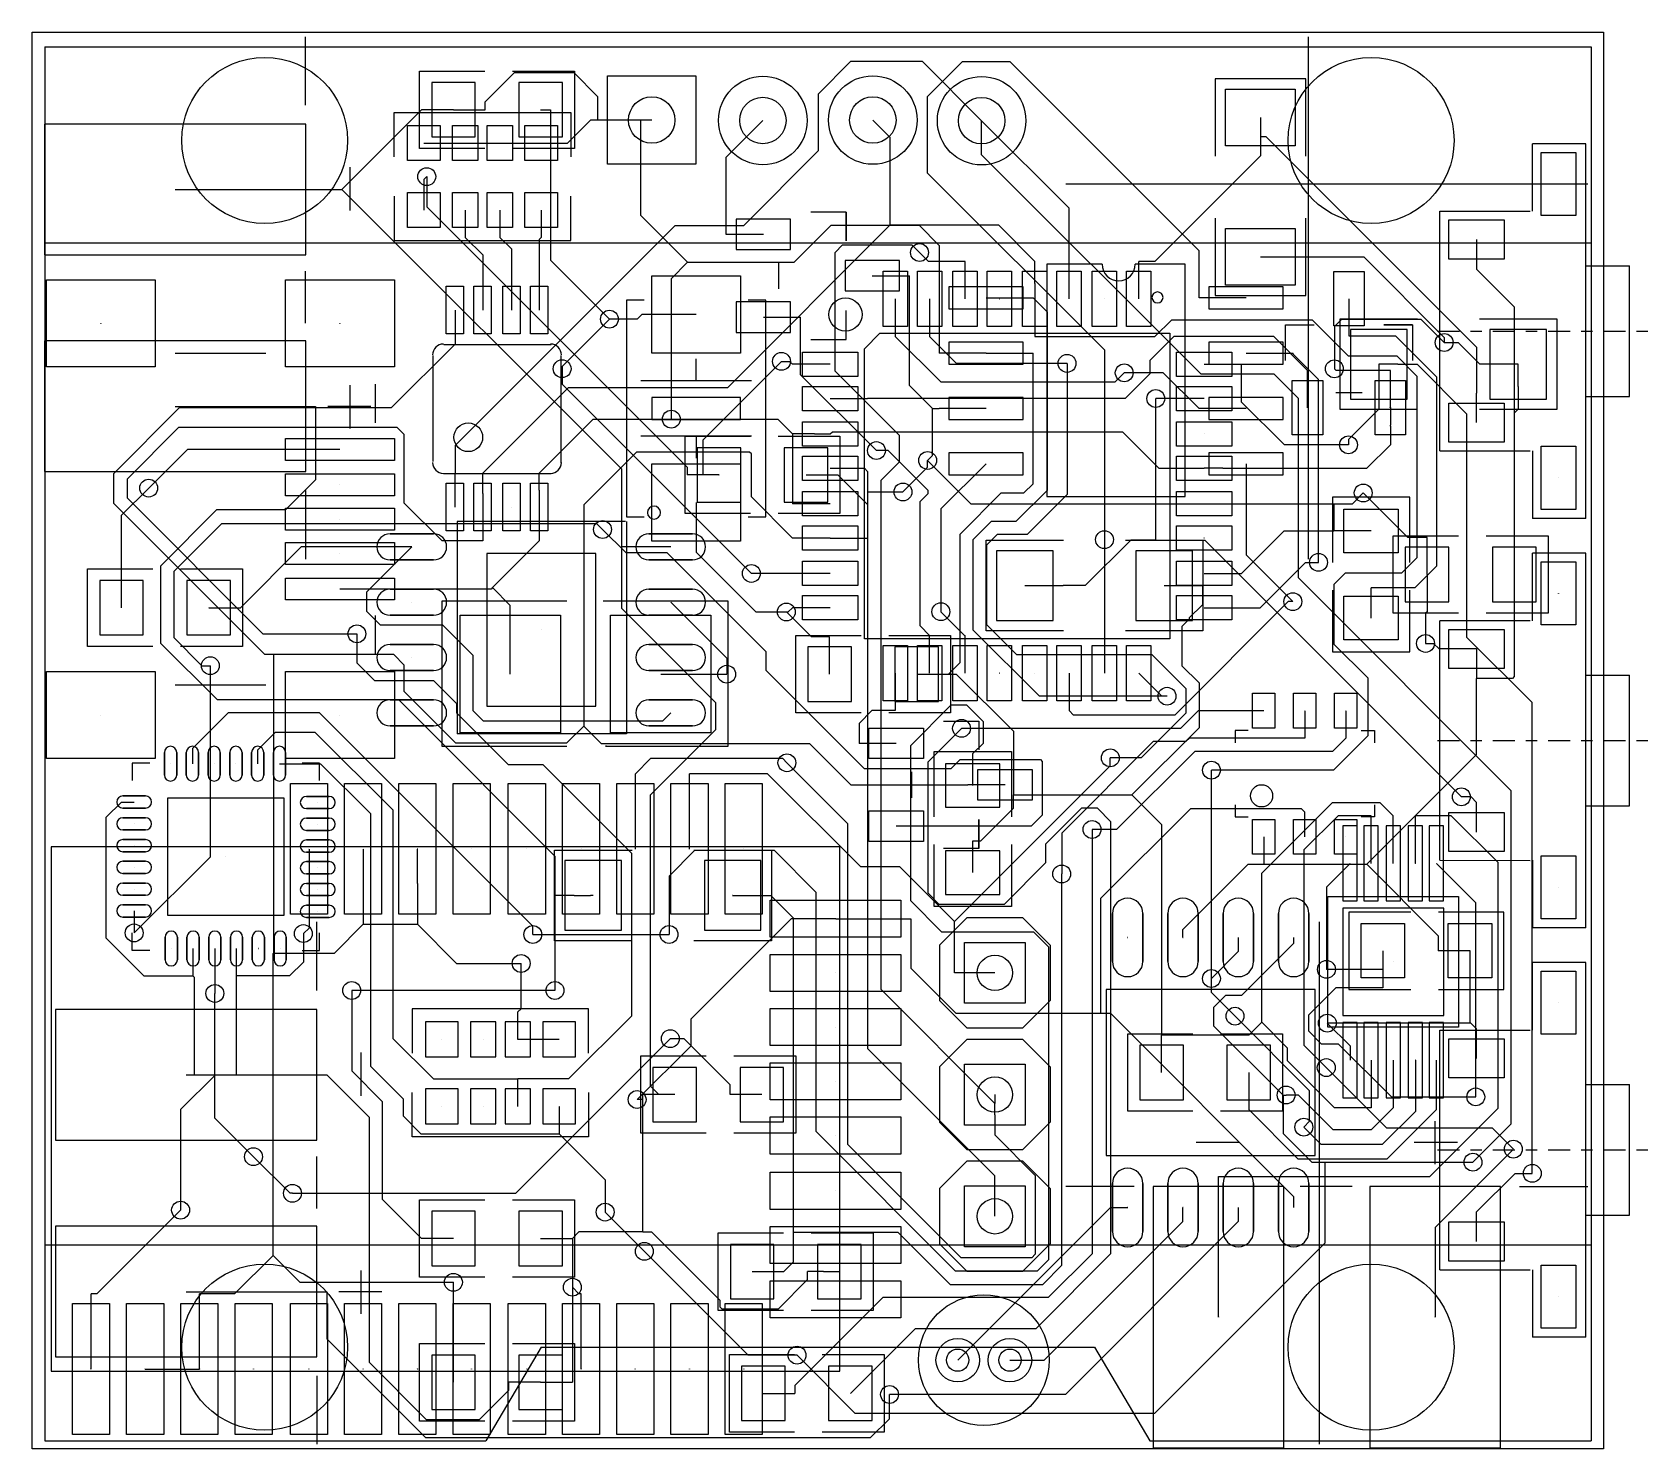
# Model space of a CAD drawing. Header units: millimetres. Extents: x 12.7 to 49.8, y -45.2 to -12.7.
import ezdxf

# ---------------------------------------------------------------- set-up
doc = ezdxf.new("R2010")
doc.units = ezdxf.units.MM

msp = doc.modelspace()

# ---------------------------------------------------------------- linework, layer by layer
for points in [[(12.7, -12.7), (48.768, -12.7), (48.768, -45.212), (12.7, -45.212), (12.7, -12.7)], [(25.904, -13.698), (27.936, -13.698), (27.936, -15.73), (25.904, -15.73)], [(22.868, -13.853), (21.868, -13.853), (21.868, -15.103), (22.868, -15.103)], [(24.868, -13.853), (23.868, -13.853), (23.868, -15.103), (24.868, -15.103)], [(40.094, -15.306), (40.094, -14.006), (41.694, -14.006), (41.694, -15.306)], [(12.977, -14.807), (12.977, -17.807), (18.976, -17.807), (18.976, -14.807)], [(21.312, -15.64), (21.312, -14.84), (22.061, -14.84), (22.061, -15.64)], [(22.346, -15.64), (22.346, -14.84), (22.927, -14.84), (22.927, -15.64)], [(23.144, -15.64), (23.144, -14.84), (23.724, -14.84), (23.724, -15.64)], [(24.009, -15.64), (24.009, -14.84), (24.759, -14.84), (24.759, -15.64)], [(47.338, -16.904), (47.338, -15.456), (48.136, -15.456), (48.136, -16.904)], [(21.312, -17.179), (21.312, -16.379), (22.061, -16.379), (22.061, -17.179)], [(22.346, -17.179), (22.346, -16.379), (22.927, -16.379), (22.927, -17.179)], [(23.144, -17.179), (23.144, -16.379), (23.724, -16.379), (23.724, -17.179)], [(24.009, -17.179), (24.009, -16.379), (24.759, -16.379), (24.759, -17.179)], [(28.859, -16.988), (28.859, -17.688), (30.109, -17.688), (30.109, -16.988)], [(45.222, -17.907), (45.222, -17.008), (46.492, -17.008), (46.492, -17.907)], [(40.094, -18.506), (40.094, -17.206), (41.694, -17.206), (41.694, -18.506)], [(31.359, -17.938), (31.359, -18.638), (32.609, -18.638), (32.609, -17.938)], [(13.025, -18.381), (15.524, -18.381), (15.524, -20.38), (13.025, -20.38)], [(18.512, -18.381), (21.011, -18.381), (21.011, -20.38), (18.512, -20.38)], [(22.203, -18.525), (22.602, -18.525), (22.602, -19.625), (22.203, -19.625)], [(22.838, -18.525), (23.237, -18.525), (23.237, -19.625), (22.838, -19.625)], [(23.499, -18.525), (23.898, -18.525), (23.898, -19.625), (23.499, -19.625)], [(24.134, -18.525), (24.533, -18.525), (24.533, -19.625), (24.134, -19.625)], [(28.956, -18.288), (28.956, -20.066), (26.924, -20.066), (26.924, -18.288)], [(32.233, -18.186), (32.791, -18.186), (32.791, -19.456), (32.233, -19.456)], [(33.02, -18.186), (33.579, -18.186), (33.579, -19.456), (33.02, -19.456)], [(33.744, -18.542), (33.744, -19.05), (35.446, -19.05), (35.446, -18.542)], [(33.833, -18.186), (34.392, -18.186), (34.392, -19.456), (33.833, -19.456)], [(34.62, -18.186), (35.179, -18.186), (35.179, -19.456), (34.62, -19.456)], [(35.433, -18.186), (35.992, -18.186), (35.992, -19.456), (35.433, -19.456)], [(36.22, -18.186), (36.779, -18.186), (36.779, -19.456), (36.22, -19.456)], [(37.033, -18.186), (37.592, -18.186), (37.592, -19.456), (37.033, -19.456)], [(37.821, -18.186), (38.379, -18.186), (38.379, -19.456), (37.821, -19.456)], [(39.713, -18.542), (39.713, -19.05), (41.415, -19.05), (41.415, -18.542)], [(43.276, -19.441), (42.576, -19.441), (42.576, -18.191), (43.276, -18.191)], [(28.859, -18.888), (28.859, -19.588), (30.109, -19.588), (30.109, -18.888)], [(31.801, -19.964), (32.156, -19.609), (38.811, -19.609), (38.811, -26.619), (31.801, -26.619), (31.801, -19.964)], [(44.262, -19.52), (42.962, -19.52), (42.962, -21.12), (44.262, -21.12)], [(47.462, -19.52), (46.162, -19.52), (46.162, -21.12), (47.462, -21.12)], [(12.977, -19.785), (12.977, -22.785), (18.976, -22.785), (18.976, -19.785)], [(33.744, -19.812), (33.744, -20.32), (35.446, -20.32), (35.446, -19.812)], [(39.713, -19.812), (39.713, -20.32), (41.415, -20.32), (41.415, -19.812)], [(30.378, -20.041), (31.648, -20.041), (31.648, -20.599), (30.378, -20.599)], [(38.964, -20.041), (40.234, -20.041), (40.234, -20.599), (38.964, -20.599)], [(42.326, -21.941), (41.626, -21.941), (41.626, -20.691), (42.326, -20.691)], [(44.226, -21.941), (43.526, -21.941), (43.526, -20.691), (44.226, -20.691)], [(28.956, -21.082), (26.924, -21.082), (26.924, -21.59), (28.956, -21.59), (28.956, -21.082)], [(30.378, -20.828), (31.648, -20.828), (31.648, -21.387), (30.378, -21.387)], [(33.744, -21.082), (33.744, -21.59), (35.446, -21.59), (35.446, -21.082)], [(38.964, -20.828), (40.234, -20.828), (40.234, -21.387), (38.964, -21.387)], [(39.713, -21.082), (39.713, -21.59), (41.415, -21.59), (41.415, -21.082)], [(45.222, -22.108), (45.222, -21.209), (46.492, -21.209), (46.492, -22.108)], [(30.378, -21.641), (31.648, -21.641), (31.648, -22.2), (30.378, -22.2)], [(38.964, -21.641), (40.234, -21.641), (40.234, -22.2), (38.964, -22.2)], [(18.512, -22.026), (21.011, -22.026), (21.011, -22.526), (18.512, -22.526)], [(28.964, -22.235), (27.964, -22.235), (27.964, -23.485), (28.964, -23.485)], [(30.964, -22.235), (29.964, -22.235), (29.964, -23.485), (30.964, -23.485)], [(47.338, -23.65), (47.338, -22.202), (48.136, -22.202), (48.136, -23.65)], [(28.956, -22.606), (28.956, -24.384), (26.924, -24.384), (26.924, -22.606)], [(30.378, -22.428), (31.648, -22.428), (31.648, -22.987), (30.378, -22.987)], [(33.744, -22.352), (33.744, -22.86), (35.446, -22.86), (35.446, -22.352)], [(38.964, -22.428), (40.234, -22.428), (40.234, -22.987), (38.964, -22.987)], [(39.713, -22.352), (39.713, -22.86), (41.415, -22.86), (41.415, -22.352)], [(18.512, -22.837), (21.011, -22.837), (21.011, -23.339), (18.512, -23.339)], [(22.203, -23.047), (22.602, -23.047), (22.602, -24.147), (22.203, -24.147)], [(22.838, -23.047), (23.237, -23.047), (23.237, -24.147), (22.838, -24.147)], [(23.499, -23.047), (23.898, -23.047), (23.898, -24.147), (23.499, -24.147)], [(24.134, -23.047), (24.533, -23.047), (24.533, -24.147), (24.134, -24.147)], [(30.378, -23.241), (31.648, -23.241), (31.648, -23.8), (30.378, -23.8)], [(38.964, -23.241), (40.234, -23.241), (40.234, -23.8), (38.964, -23.8)], [(18.512, -23.626), (21.011, -23.626), (21.011, -24.126), (18.512, -24.126)], [(42.809, -24.646), (42.809, -23.646), (44.059, -23.646), (44.059, -24.646)], [(30.378, -24.028), (31.648, -24.028), (31.648, -24.587), (30.378, -24.587)], [(38.964, -24.028), (40.234, -24.028), (40.234, -24.587), (38.964, -24.587)], [(18.512, -24.413), (21.011, -24.413), (21.011, -24.915), (18.512, -24.915)], [(21.912, -24.211), (20.912, -24.211)], [(27.856, -24.211), (26.856, -24.211)], [(21.912, -24.811), (20.912, -24.811)], [(25.634, -28.166), (25.634, -24.666), (23.134, -24.666), (23.134, -28.166)], [(27.856, -24.811), (26.856, -24.811)], [(30.378, -24.841), (31.648, -24.841), (31.648, -25.4), (30.378, -25.4)], [(36.134, -24.6), (34.834, -24.6), (34.834, -26.2), (36.134, -26.2)], [(39.334, -24.6), (38.034, -24.6), (38.034, -26.2), (39.334, -26.2)], [(38.964, -24.841), (40.234, -24.841), (40.234, -25.4), (38.964, -25.4)], [(45.22, -24.521), (44.22, -24.521), (44.22, -25.771), (45.22, -25.771)], [(47.22, -24.521), (46.22, -24.521), (46.22, -25.771), (47.22, -25.771)], [(47.338, -26.302), (47.338, -24.854), (48.136, -24.854), (48.136, -26.302)], [(15.248, -25.283), (14.248, -25.283), (14.248, -26.533), (15.248, -26.533)], [(17.248, -25.283), (16.248, -25.283), (16.248, -26.533), (17.248, -26.533)], [(18.512, -25.226), (21.011, -25.226), (21.011, -25.726), (18.512, -25.726)], [(21.912, -25.481), (20.912, -25.481)], [(27.856, -25.481), (26.856, -25.481)], [(30.378, -25.629), (31.648, -25.629), (31.648, -26.187), (30.378, -26.187)], [(38.964, -25.629), (40.234, -25.629), (40.234, -26.187), (38.964, -26.187)], [(42.809, -26.646), (42.809, -25.646), (44.059, -25.646), (44.059, -26.646)], [(21.912, -26.081), (20.912, -26.081)], [(22.523, -26.082), (24.823, -26.082), (24.823, -28.782), (22.523, -28.782)], [(25.977, -26.082), (28.277, -26.082), (28.277, -28.782), (25.977, -28.782)], [(27.856, -26.081), (26.856, -26.081)], [(45.222, -27.305), (45.222, -26.406), (46.492, -26.406), (46.492, -27.305)], [(21.912, -26.751), (20.912, -26.751)], [(27.856, -26.751), (26.856, -26.751)], [(31.504, -26.807), (30.504, -26.807), (30.504, -28.057), (31.504, -28.057)], [(32.233, -26.772), (32.791, -26.772), (32.791, -28.042), (32.233, -28.042)], [(33.504, -26.807), (32.504, -26.807), (32.504, -28.057), (33.504, -28.057)], [(33.02, -26.772), (33.579, -26.772), (33.579, -28.042), (33.02, -28.042)], [(33.833, -26.772), (34.392, -26.772), (34.392, -28.042), (33.833, -28.042)], [(34.62, -26.772), (35.179, -26.772), (35.179, -28.042), (34.62, -28.042)], [(35.433, -26.772), (35.992, -26.772), (35.992, -28.042), (35.433, -28.042)], [(36.22, -26.772), (36.779, -26.772), (36.779, -28.042), (36.22, -28.042)], [(37.033, -26.772), (37.592, -26.772), (37.592, -28.042), (37.033, -28.042)], [(37.821, -26.772), (38.379, -26.772), (38.379, -28.042), (37.821, -28.042)], [(13.025, -27.372), (15.524, -27.372), (15.524, -29.371), (13.025, -29.371)], [(18.512, -27.372), (21.011, -27.372), (21.011, -29.371), (18.512, -29.371)], [(21.912, -27.351), (20.912, -27.351)], [(27.856, -27.351), (26.856, -27.351)], [(21.912, -28.021), (20.912, -28.021)], [(27.856, -28.021), (26.856, -28.021)], [(40.715, -28.67), (40.715, -27.87), (41.225, -27.87), (41.225, -28.67)], [(41.655, -28.67), (41.655, -27.87), (42.165, -27.87), (42.165, -28.67)], [(42.595, -28.67), (42.595, -27.87), (43.105, -27.87), (43.105, -28.67)], [(21.912, -28.621), (20.912, -28.621)], [(27.856, -28.621), (26.856, -28.621)], [(31.907, -29.372), (31.907, -28.672), (33.157, -28.672), (33.157, -29.372)], [(15.735, -29.749), (15.735, -29.229)], [(16.015, -29.749), (16.015, -29.229)], [(16.235, -29.749), (16.235, -29.229)], [(16.515, -29.749), (16.515, -29.229)], [(16.736, -29.749), (16.736, -29.229)], [(17.016, -29.749), (17.016, -29.229)], [(17.234, -29.749), (17.234, -29.229)], [(17.514, -29.749), (17.514, -29.229)], [(17.734, -29.749), (17.734, -29.229)], [(18.014, -29.749), (18.014, -29.229)], [(18.234, -29.749), (18.234, -29.229)], [(18.514, -29.749), (18.514, -29.229)], [(34.915, -30.488), (34.915, -29.488), (33.665, -29.488), (33.665, -30.488)], [(34.407, -30.322), (34.407, -29.622), (35.657, -29.622), (35.657, -30.322)], [(18.625, -32.945), (18.625, -29.945), (19.475, -29.945), (19.475, -32.945)], [(19.869, -32.945), (19.869, -29.945), (20.72, -29.945), (20.72, -32.945)], [(21.114, -32.945), (21.114, -29.945), (21.965, -29.945), (21.965, -32.945)], [(22.358, -32.945), (22.358, -29.945), (23.209, -29.945), (23.209, -32.945)], [(23.628, -32.945), (23.628, -29.945), (24.479, -29.945), (24.479, -32.945)], [(24.873, -32.945), (24.873, -29.945), (25.724, -29.945), (25.724, -32.945)], [(26.118, -32.945), (26.118, -29.945), (26.968, -29.945), (26.968, -32.945)], [(27.362, -32.945), (27.362, -29.945), (28.213, -29.945), (28.213, -32.945)], [(28.607, -32.945), (28.607, -29.945), (29.458, -29.945), (29.458, -32.945)], [(15.297, -30.228), (14.777, -30.228)], [(18.485, -30.283), (15.805, -30.283), (15.805, -32.963), (18.485, -32.963)], [(19.513, -30.238), (18.993, -30.238)], [(15.297, -30.508), (14.777, -30.508)], [(15.297, -30.729), (14.777, -30.729)], [(19.513, -30.518), (18.993, -30.518)], [(19.513, -30.739), (18.993, -30.739)], [(31.907, -31.272), (31.907, -30.572), (33.157, -30.572), (33.157, -31.272)], [(40.715, -31.566), (40.715, -30.766), (41.225, -30.766), (41.225, -31.566)], [(41.655, -31.566), (41.655, -30.766), (42.165, -30.766), (42.165, -31.566)], [(42.595, -31.566), (42.595, -30.766), (43.105, -30.766), (43.105, -31.566)], [(45.222, -31.506), (45.222, -30.607), (46.492, -30.607), (46.492, -31.506)], [(15.297, -31.009), (14.777, -31.009)], [(19.513, -31.019), (18.993, -31.019)], [(43.117, -32.64), (43.117, -30.911), (42.786, -30.911), (42.786, -32.64)], [(43.599, -32.64), (43.599, -30.911), (43.269, -30.911), (43.269, -32.64)], [(44.107, -32.64), (44.107, -30.911), (43.777, -30.911), (43.777, -32.64)], [(44.615, -32.64), (44.615, -30.911), (44.285, -30.911), (44.285, -32.64)], [(45.098, -32.64), (45.098, -30.911), (44.767, -30.911), (44.767, -32.64)], [(15.297, -31.229), (14.777, -31.229)], [(15.297, -31.509), (14.777, -31.509)], [(19.513, -31.239), (18.993, -31.239)], [(19.513, -31.519), (18.993, -31.519)], [(34.915, -32.488), (34.915, -31.488), (33.665, -31.488), (33.665, -32.488)], [(15.297, -31.727), (14.777, -31.727)], [(19.513, -31.737), (18.993, -31.737)], [(26.228, -31.712), (24.928, -31.712), (24.928, -33.312), (26.228, -33.312)], [(29.428, -31.712), (28.128, -31.712), (28.128, -33.312), (29.428, -33.312)], [(47.338, -33.048), (47.338, -31.6), (48.136, -31.6), (48.136, -33.048)], [(15.297, -32.007), (14.777, -32.007)], [(15.297, -32.227), (14.777, -32.227)], [(19.513, -32.017), (18.993, -32.017)], [(19.513, -32.237), (18.993, -32.237)], [(15.297, -32.507), (14.777, -32.507)], [(19.513, -32.517), (18.993, -32.517)], [(32.64, -33.471), (29.641, -33.471), (29.641, -32.62), (32.64, -32.62)], [(15.297, -32.728), (14.777, -32.728)], [(19.513, -32.738), (18.993, -32.738)], [(37.496, -32.927), (37.496, -34.027)], [(38.196, -32.927), (38.196, -34.027)], [(38.766, -32.927), (38.766, -34.027)], [(39.466, -32.927), (39.466, -34.027)], [(40.036, -32.927), (40.036, -34.027)], [(40.736, -32.927), (40.736, -34.027)], [(41.306, -32.927), (41.306, -34.027)], [(42.006, -32.927), (42.006, -34.027)], [(45.102, -35.267), (45.102, -32.807), (42.782, -32.807), (42.782, -35.267)], [(15.297, -33.008), (14.777, -33.008)], [(19.513, -33.018), (18.993, -33.018)], [(43.204, -33.157), (44.204, -33.157), (44.204, -34.407), (43.204, -34.407)], [(45.204, -33.157), (46.204, -33.157), (46.204, -34.407), (45.204, -34.407)], [(15.75, -33.991), (15.75, -33.471)], [(16.03, -33.991), (16.03, -33.471)], [(16.251, -33.991), (16.251, -33.471)], [(16.531, -33.991), (16.531, -33.471)], [(16.751, -33.991), (16.751, -33.471)], [(17.031, -33.991), (17.031, -33.471)], [(17.249, -33.991), (17.249, -33.471)], [(17.529, -33.991), (17.529, -33.471)], [(17.749, -33.991), (17.749, -33.471)], [(18.029, -33.991), (18.029, -33.471)], [(18.25, -33.991), (18.25, -33.471)], [(18.53, -33.991), (18.53, -33.471)], [(34.1, -33.591), (35.496, -33.591), (35.496, -34.989), (34.1, -34.989)], [(32.64, -34.715), (29.641, -34.715), (29.641, -33.865), (32.64, -33.865)], [(47.338, -35.7), (47.338, -34.252), (48.136, -34.252), (48.136, -35.7)], [(37.351, -35.176), (37.351, -38.481), (42.151, -38.481), (42.151, -34.671), (37.351, -34.671), (37.351, -35.176)], [(13.231, -35.127), (13.231, -38.127), (19.23, -38.127), (19.23, -35.127)], [(32.64, -35.96), (29.641, -35.96), (29.641, -35.109), (32.64, -35.109)], [(22.473, -36.214), (22.473, -35.414), (21.723, -35.414), (21.723, -36.214)], [(23.338, -36.214), (23.338, -35.414), (22.758, -35.414), (22.758, -36.214)], [(24.136, -36.214), (24.136, -35.414), (23.555, -35.414), (23.555, -36.214)], [(25.17, -36.214), (25.17, -35.414), (24.421, -35.414), (24.421, -36.214)], [(43.117, -37.16), (43.117, -35.43), (42.786, -35.43), (42.786, -37.16)], [(43.599, -37.16), (43.599, -35.43), (43.269, -35.43), (43.269, -37.16)], [(44.107, -37.16), (44.107, -35.43), (43.777, -35.43), (43.777, -37.16)], [(44.615, -37.16), (44.615, -35.43), (44.285, -35.43), (44.285, -37.16)], [(45.098, -37.16), (45.098, -35.43), (44.767, -35.43), (44.767, -37.16)], [(39.124, -35.951), (38.124, -35.951), (38.124, -37.201), (39.124, -37.201)], [(41.124, -35.951), (40.124, -35.951), (40.124, -37.201), (41.124, -37.201)], [(45.222, -36.703), (45.222, -35.804), (46.492, -35.804), (46.492, -36.703)], [(27.948, -36.459), (26.948, -36.459), (26.948, -37.709), (27.948, -37.709)], [(29.948, -36.459), (28.948, -36.459), (28.948, -37.709), (29.948, -37.709)], [(32.64, -37.205), (29.641, -37.205), (29.641, -36.354), (32.64, -36.354)], [(34.1, -36.385), (35.496, -36.385), (35.496, -37.783), (34.1, -37.783)], [(22.473, -37.753), (22.473, -36.953), (21.723, -36.953), (21.723, -37.753)], [(23.338, -37.753), (23.338, -36.953), (22.758, -36.953), (22.758, -37.753)], [(24.136, -37.753), (24.136, -36.953), (23.555, -36.953), (23.555, -37.753)], [(25.17, -37.753), (25.17, -36.953), (24.421, -36.953), (24.421, -37.753)], [(32.64, -38.449), (29.641, -38.449), (29.641, -37.598), (32.64, -37.598)], [(32.64, -39.719), (29.641, -39.719), (29.641, -38.868), (32.64, -38.868)], [(34.1, -39.179), (35.496, -39.179), (35.496, -40.577), (34.1, -40.577)], [(37.496, -39.125), (37.496, -40.225)], [(38.196, -39.125), (38.196, -40.225)], [(38.429, -45.189), (41.429, -45.189), (41.429, -39.19), (38.429, -39.19)], [(38.766, -39.125), (38.766, -40.225)], [(39.466, -39.125), (39.466, -40.225)], [(40.036, -39.125), (40.036, -40.225)], [(40.736, -39.125), (40.736, -40.225)], [(41.306, -39.125), (41.306, -40.225)], [(42.006, -39.125), (42.006, -40.225)], [(43.407, -45.189), (46.407, -45.189), (46.407, -39.19), (43.407, -39.19)], [(22.868, -39.761), (21.868, -39.761), (21.868, -41.011), (22.868, -41.011)], [(24.868, -39.761), (23.868, -39.761), (23.868, -41.011), (24.868, -41.011)], [(45.222, -40.904), (45.222, -40.005), (46.492, -40.005), (46.492, -40.904)], [(13.231, -40.105), (13.231, -43.105), (19.23, -43.105), (19.23, -40.105)], [(32.64, -40.964), (29.641, -40.964), (29.641, -40.113), (32.64, -40.113)], [(29.726, -40.523), (28.726, -40.523), (28.726, -41.773), (29.726, -41.773)], [(31.726, -40.523), (30.726, -40.523), (30.726, -41.773), (31.726, -41.773)], [(47.338, -42.446), (47.338, -40.998), (48.136, -40.998), (48.136, -42.446)], [(32.64, -42.208), (29.641, -42.208), (29.641, -41.358), (32.64, -41.358)], [(13.621, -44.883), (13.621, -41.883), (14.472, -41.883), (14.472, -44.883)], [(14.865, -44.883), (14.865, -41.883), (15.716, -41.883), (15.716, -44.883)], [(16.11, -44.883), (16.11, -41.883), (16.961, -41.883), (16.961, -44.883)], [(17.355, -44.883), (17.355, -41.883), (18.205, -41.883), (18.205, -44.883)], [(18.625, -44.883), (18.625, -41.883), (19.475, -41.883), (19.475, -44.883)], [(19.869, -44.883), (19.869, -41.883), (20.72, -41.883), (20.72, -44.883)], [(21.114, -44.883), (21.114, -41.883), (21.965, -41.883), (21.965, -44.883)], [(22.358, -44.883), (22.358, -41.883), (23.209, -41.883), (23.209, -44.883)], [(23.628, -44.883), (23.628, -41.883), (24.479, -41.883), (24.479, -44.883)], [(24.873, -44.883), (24.873, -41.883), (25.724, -41.883), (25.724, -44.883)], [(26.118, -44.883), (26.118, -41.883), (26.968, -41.883), (26.968, -44.883)], [(27.362, -44.883), (27.362, -41.883), (28.213, -41.883), (28.213, -44.883)], [(28.607, -44.883), (28.607, -41.883), (29.458, -41.883), (29.458, -44.883)], [(22.868, -43.063), (21.868, -43.063), (21.868, -44.313), (22.868, -44.313)], [(24.868, -43.063), (23.868, -43.063), (23.868, -44.313), (24.868, -44.313)], [(29.98, -43.317), (28.98, -43.317), (28.98, -44.567), (29.98, -44.567)], [(31.98, -43.317), (30.98, -43.317), (30.98, -44.567), (31.98, -44.567)]]:
    msp.add_lwpolyline(points, close=True)
for points in [[(18.974, -14.376), (18.974, -12.802)], [(41.986, -12.802), (41.986, -24.79)], [(12.984, -13.032), (48.484, -13.032)], [(12.984, -13.032), (12.984, -45.032)], [(48.484, -13.032), (48.484, -45.032)], [(23.089, -15.367), (21.59, -15.367), (21.59, -13.589), (23.089, -13.589)], [(34.493, -14.729), (33.137, -13.373), (31.486, -13.373), (30.739, -14.12), (30.739, -15.423), (29.025, -17.14), (27.447, -17.14), (22.405, -22.182), (22.405, -22.819)], [(23.096, -14.478), (23.096, -14.295), (23.767, -13.625), (25.131, -13.625), (25.674, -14.171), (25.674, -14.714)], [(23.724, -13.589), (25.146, -13.589)], [(25.146, -13.589), (25.146, -15.367)], [(39.484, -18.796), (39.484, -17.716), (35.146, -13.378), (34.046, -13.378), (33.246, -14.181), (33.246, -15.926), (37.313, -19.992), (37.313, -24.346)], [(41.935, -15.545), (41.935, -13.767), (39.853, -13.767), (39.853, -15.545)], [(19.809, -16.309), (21.638, -14.478)], [(21.01, -15.56), (21.01, -14.54), (25.06, -14.54), (25.06, -15.56)], [(22.367, -14.478), (21.638, -14.478)], [(22.367, -14.478), (23.096, -14.478)], [(24.369, -14.478), (24.595, -14.478)], [(24.595, -14.478), (24.595, -17.932), (25.949, -19.284)], [(26.919, -14.714), (25.514, -14.714), (24.989, -15.243)], [(26.66, -14.714), (25.674, -14.714)], [(26.919, -14.714), (26.66, -14.714)], [(26.66, -14.714), (26.66, -16.894), (27.744, -17.978)], [(28.631, -17.338), (28.631, -15.565), (29.472, -14.724)], [(32.395, -17.122), (32.395, -15.113), (31.996, -14.714)], [(45.773, -38.636), (46.652, -37.755), (46.652, -30.109), (41.765, -25.222), (41.765, -21.107), (41.206, -20.549), (39.53, -20.549), (34.493, -15.514), (34.493, -14.729)], [(36.5, -18.821), (36.5, -16.736), (34.493, -14.729)], [(40.894, -14.656), (40.894, -15.095)], [(40.894, -15.095), (40.894, -15.535)], [(40.894, -15.095), (41.021, -15.095), (45.857, -19.931), (45.857, -20.98)], [(21.687, -15.243), (22.636, -15.243)], [(22.636, -15.243), (23.434, -15.243)], [(23.434, -15.243), (24.384, -15.243)], [(25.146, -15.367), (23.724, -15.367)], [(24.384, -15.243), (24.989, -15.243)], [(40.894, -15.535), (38.471, -17.958), (38.1, -17.958)], [(48.364, -15.258), (47.136, -15.258)], [(47.136, -16.808), (47.136, -15.258)], [(48.367, -23.858), (48.366, -15.258)], [(19.99, -15.799), (19.99, -16.789)], [(15.977, -16.309), (19.809, -16.309)], [(19.809, -16.309), (26.226, -22.723), (26.226, -24.511)], [(21.755, -16.012), (21.687, -16.081), (21.687, -16.782)], [(21.755, -16.012), (21.755, -16.703), (27.734, -22.682), (27.734, -22.86)], [(36.424, -16.18), (48.412, -16.18)], [(21.01, -16.46), (21.01, -17.48), (25.06, -17.48), (25.06, -16.46)], [(22.636, -16.782), (22.636, -17.409)], [(23.434, -16.782), (23.434, -17.409)], [(24.384, -16.782), (24.384, -17.409)], [(31.384, -17.488), (31.384, -16.828), (31.384, -17.488), (31.384, -16.828), (30.569, -16.828)], [(39.853, -16.967), (39.853, -18.745), (41.935, -18.745), (41.935, -16.967)], [(45.016, -16.807), (47.087, -16.807)], [(45.016, -22.308), (45.016, -16.808)], [(22.636, -17.409), (23.04, -17.81), (23.04, -19.078)], [(23.04, -22.819), (25.006, -20.853), (28.664, -20.853), (32.395, -17.122)], [(23.434, -17.409), (23.701, -17.673), (23.701, -19.078)], [(24.384, -17.409), (24.336, -17.457), (24.336, -19.078)], [(27.744, -17.978), (30.193, -17.978), (31.041, -17.13), (33.056, -17.13), (33.515, -17.592), (33.515, -20.066)], [(29.484, -17.338), (28.631, -17.338)], [(32.395, -17.122), (34.877, -17.122), (35.712, -17.958)], [(12.984, -17.532), (48.484, -17.532)], [(34.798, -37.287), (32.184, -34.674), (32.184, -22.982), (32.606, -22.56), (32.606, -21.953), (31.13, -20.477), (31.13, -17.755), (31.303, -17.582), (32.893, -17.582), (33.068, -17.755)], [(34.112, -17.958), (33.271, -17.958), (33.068, -17.755)], [(45.857, -17.457), (45.857, -18.136)], [(27.744, -17.978), (27.369, -18.357), (27.369, -21.58)], [(29.834, -18.588), (29.834, -17.988)], [(34.112, -18.821), (34.112, -17.958)], [(35.712, -18.466), (35.712, -17.958)], [(37.259, -18.024), (35.989, -18.024), (35.989, -23.358), (39.164, -23.358), (39.164, -18.024), (38.021, -18.024)], [(38.1, -18.821), (38.1, -17.958)], [(40.894, -17.856), (43.264, -17.856), (45.113, -19.705), (45.113, -19.82)], [(45.857, -18.136), (46.721, -18.999), (46.721, -27.488), (46.678, -27.534), (45.857, -27.534)], [(48.366, -18.058), (49.366, -18.058)], [(49.366, -21.058), (49.366, -18.058)], [(18.974, -19.38), (18.974, -18.186)], [(31.984, -18.288), (32.837, -18.288)], [(33.363, -21.336), (32.837, -20.808), (32.837, -18.288)], [(35.712, -18.466), (35.712, -18.821)], [(26.746, -18.847), (26.34, -18.847), (26.34, -23.825), (26.746, -23.825)], [(29.134, -23.825), (29.54, -23.825), (29.54, -18.847), (29.134, -18.847)], [(32.512, -18.821), (32.512, -19.685)], [(33.299, -18.821), (33.299, -19.685)], [(38.75, -27.94), (35.822, -27.94), (34.3, -26.421), (34.3, -24.346), (34.722, -23.924), (35.286, -23.924), (36.002, -23.208), (36.002, -19.124), (35.674, -18.796)], [(34.595, -18.796), (35.674, -18.796)], [(35.712, -18.821), (35.712, -19.685)], [(40.564, -18.796), (39.484, -18.796)], [(42.926, -18.816), (42.926, -19.67)], [(22.405, -19.078), (22.405, -19.855)], [(25.949, -19.284), (24.862, -20.373), (24.862, -20.422)], [(26.695, -19.177), (26.589, -19.284), (25.949, -19.284)], [(27.94, -19.177), (26.695, -19.177)], [(29.484, -19.238), (30.338, -19.238)], [(29.484, -19.238), (30.338, -19.238)], [(32.078, -22.301), (30.338, -20.561), (30.338, -19.238)], [(30.569, -19.748), (31.384, -19.748), (31.384, -19.088)], [(44.501, -21.361), (42.723, -21.361), (42.723, -19.279), (44.501, -19.279)], [(45.923, -19.279), (47.701, -19.279), (47.701, -21.361), (45.923, -21.361)], [(35.712, -19.685), (38.473, -19.685), (38.857, -19.301), (42.08, -19.301), (42.908, -20.13), (44.026, -20.13), (44.488, -20.592), (44.488, -24.76), (44.132, -25.116), (42.84, -25.116), (42.581, -25.372), (42.581, -26.746), (43.358, -27.521), (43.358, -28.849), (42.568, -29.637), (39.769, -29.637)], [(41.466, -20.231), (41.466, -19.416), (42.126, -19.416)], [(45.113, -19.82), (44.585, -19.291), (42.751, -19.291), (42.591, -19.451), (42.591, -20.424)], [(43.726, -19.416), (44.386, -19.416), (43.726, -19.416), (44.386, -19.416), (44.386, -20.231)], [(44.958, -19.558), (45.466, -19.558)], [(45.72, -19.558), (45.974, -19.558)], [(46.228, -19.558), (46.736, -19.558)], [(46.99, -19.558), (47.244, -19.558)], [(47.498, -19.558), (48.006, -19.558)], [(48.26, -19.558), (48.514, -19.558)], [(48.768, -19.558), (49.276, -19.558)], [(49.53, -19.558), (49.784, -19.558)], [(18.237, -26.982), (18.037, -26.982), (14.569, -23.515), (14.569, -22.827), (16.081, -21.316), (20.945, -21.316), (22.405, -19.855)], [(22.149, -19.863), (24.613, -19.863)], [(41.976, -20.462), (41.199, -19.685), (38.905, -19.685), (38.357, -20.234), (38.357, -20.541), (37.79, -21.107), (31.877, -21.107)], [(37.767, -20.516), (37.551, -20.731), (33.561, -20.731), (32.512, -19.685)], [(36.454, -20.3), (33.914, -20.3), (33.299, -19.685)], [(42.926, -19.67), (43.995, -19.67), (44.938, -20.612), (44.938, -24.958), (44.442, -25.453), (43.434, -25.453)], [(45.113, -19.82), (45.433, -19.82), (45.933, -20.32)], [(15.977, -20.066), (18.059, -20.066)], [(21.895, -20.117), (21.895, -22.555)], [(24.841, -22.581), (24.841, -20.117)], [(27.94, -20.701), (27.94, -20.193)], [(28.1, -22.86), (28.1, -22.055), (29.898, -20.254)], [(29.898, -20.254), (30.084, -20.254), (30.15, -20.32)], [(31.013, -20.32), (30.15, -20.32)], [(34.595, -20.066), (33.515, -20.066)], [(33.734, -27.432), (33.998, -27.168), (33.998, -24.219), (34.943, -23.274), (35.463, -23.274), (35.674, -23.063), (35.674, -20.066)], [(34.595, -20.066), (35.674, -20.066)], [(36.454, -20.3), (36.454, -23.31), (35.535, -24.229), (34.849, -24.229), (34.605, -24.473), (34.605, -26.294), (35.291, -26.98), (38.402, -26.98), (39.182, -27.76), (39.182, -28.331), (38.158, -29.355), (37.447, -29.355)], [(39.599, -20.32), (40.462, -20.32)], [(42.916, -22.169), (41.443, -22.169), (40.462, -21.189), (40.462, -20.32)], [(40.564, -20.066), (41.643, -20.066)], [(42.227, -24.867), (42.227, -20.673), (41.643, -20.089), (41.643, -20.066)], [(44.051, -20.32), (43.612, -20.32)], [(43.612, -20.32), (43.612, -21.349)], [(44.051, -20.32), (44.491, -20.32)], [(47.135, -38.892), (47.135, -28.087), (45.634, -26.589), (45.634, -21.463), (44.491, -20.32)], [(46.812, -20.32), (45.933, -20.32)], [(46.812, -20.833), (46.812, -20.32)], [(24.862, -20.422), (24.862, -20.775), (29.207, -25.121)], [(29.21, -20.701), (27.94, -20.701), (26.67, -20.701)], [(39.484, -21.336), (38.664, -20.516), (37.767, -20.516)], [(41.976, -21.316), (41.976, -20.462)], [(43.876, -20.462), (42.629, -20.462), (42.591, -20.424)], [(43.876, -21.316), (43.876, -20.462)], [(19.99, -20.803), (19.99, -21.793)], [(20.574, -20.777), (20.574, -21.666)], [(31.013, -21.107), (31.877, -21.107)], [(38.491, -24.356), (38.491, -21.107)], [(38.735, -21.107), (38.491, -21.107)], [(39.599, -21.107), (38.735, -21.107)], [(42.626, -20.966), (43.226, -20.966)], [(45.857, -21.659), (45.857, -20.98)], [(46.812, -20.833), (46.812, -21.349)], [(48.366, -21.058), (49.366, -21.058)], [(19.205, -21.288), (19.205, -22.969), (18.512, -23.665), (16.932, -23.665), (15.641, -24.953), (15.641, -26.718), (16.942, -28.016), (21.107, -28.016), (21.412, -28.321)], [(15.977, -21.288), (19.205, -21.288)], [(19.482, -21.285), (20.472, -21.285)], [(33.254, -22.527), (33.363, -22.416), (33.363, -21.336)], [(33.363, -21.336), (33.515, -21.336)], [(34.595, -21.336), (33.515, -21.336)], [(40.564, -21.336), (39.484, -21.336)], [(43.612, -21.349), (42.916, -22.045), (42.916, -22.169)], [(43.876, -21.316), (43.876, -21.516)], [(46.812, -21.349), (46.721, -21.44), (46.721, -25.146)], [(23.04, -24.376), (22.111, -24.376), (21.239, -23.505), (21.239, -21.933), (21.079, -21.773), (16.055, -21.773), (14.874, -22.954), (14.874, -23.388), (17.991, -26.507), (20.152, -26.507)], [(24.336, -22.819), (25.573, -21.58), (27.369, -21.58)], [(27.369, -21.58), (29.812, -21.58), (30.15, -21.92)], [(31.013, -21.92), (31.067, -21.869), (37.727, -21.869), (38.565, -22.708), (39.599, -22.708)], [(43.876, -21.516), (43.876, -21.717)], [(43.876, -21.742), (43.876, -21.717)], [(43.876, -21.742), (43.876, -22.169)], [(29.21, -21.971), (27.94, -21.971), (26.67, -21.971)], [(29.185, -23.749), (27.686, -23.749), (27.686, -21.971), (29.185, -21.971)], [(27.94, -21.971), (27.94, -22.479)], [(29.82, -21.971), (31.242, -21.971)], [(30.658, -21.92), (30.15, -21.92)], [(30.15, -21.92), (30.15, -23.52)], [(30.658, -21.92), (31.013, -21.92)], [(31.242, -21.971), (31.242, -23.749)], [(40.462, -22.708), (43.337, -22.708), (43.876, -22.169)], [(19.761, -22.278), (16.259, -22.278), (15.372, -23.162)], [(30.15, -24.308), (29.207, -23.365), (29.207, -22.377), (29.164, -22.334), (26.571, -22.334), (25.359, -23.546), (25.359, -28.626)], [(33.299, -26.543), (33.083, -26.327), (33.083, -23.467), (33.269, -23.284), (33.269, -23.221), (32.349, -22.301), (32.078, -22.301)], [(32.687, -23.251), (33.254, -22.685), (33.254, -22.527)], [(33.254, -22.527), (34.244, -23.52), (39.599, -23.52)], [(34.595, -22.606), (33.558, -23.642), (33.558, -25.999)], [(40.564, -22.606), (40.564, -24.694), (41.638, -25.768)], [(45.016, -22.308), (47.087, -22.309)], [(47.136, -22.308), (47.136, -23.858)], [(24.613, -22.835), (22.149, -22.835)], [(22.405, -23.599), (22.405, -22.819)], [(23.04, -23.284), (23.04, -22.819)], [(24.336, -23.208), (24.336, -22.819)], [(28.1, -22.86), (27.734, -22.86)], [(28.463, -22.86), (28.1, -22.86)], [(30.465, -22.86), (31.194, -22.86)], [(31.013, -22.708), (31.801, -22.708)], [(34.798, -38.951), (31.88, -36.035), (31.88, -23.548), (31.194, -22.86)], [(31.801, -22.708), (31.877, -22.784), (31.877, -23.251)], [(40.03, -22.708), (39.599, -22.708)], [(40.03, -22.708), (40.462, -22.708)], [(14.747, -25.055), (14.747, -23.787), (15.372, -23.162)], [(18.974, -23.216), (18.974, -24.79)], [(23.04, -23.284), (23.04, -23.599)], [(24.336, -23.208), (24.336, -23.599)], [(31.877, -23.251), (32.687, -23.251)], [(31.877, -23.251), (31.877, -24.308)], [(42.581, -23.52), (43.007, -23.52), (43.254, -23.274)], [(44.719, -24.293), (44.275, -24.293), (43.254, -23.274)], [(23.04, -23.599), (23.04, -24.376)], [(24.336, -23.599), (24.336, -24.376)], [(27.94, -23.495), (27.94, -24.635), (29.309, -26.005), (30.01, -26.005)], [(31.013, -23.52), (30.15, -23.52)], [(39.599, -23.52), (42.581, -23.52)], [(44.323, -24.867), (44.323, -23.368), (42.545, -23.368), (42.545, -24.867)], [(42.581, -23.52), (42.581, -24.145)], [(25.791, -24.112), (25.659, -23.98), (17.046, -23.98), (15.946, -25.08), (15.946, -26.591), (16.594, -27.239), (16.787, -27.239)], [(26.314, -23.927), (22.454, -23.927)], [(22.454, -23.927), (22.454, -28.804)], [(26.34, -23.927), (26.34, -28.804)], [(31.242, -23.749), (29.82, -23.749)], [(48.366, -23.858), (47.136, -23.858)], [(24.336, -24.376), (23.264, -25.446)], [(25.791, -24.112), (26.325, -24.643), (27.269, -24.643), (29.538, -26.911), (29.538, -27.341), (31.798, -29.601), (33.795, -29.601), (34.003, -29.393), (35.842, -29.393), (35.885, -29.439), (35.885, -30.668), (35.631, -30.922), (32.532, -30.922)], [(31.013, -24.308), (30.15, -24.308)], [(31.013, -24.308), (31.877, -24.308)], [(36.373, -26.441), (34.595, -26.441), (34.595, -24.359), (36.373, -24.359)], [(38.491, -24.356), (37.915, -24.356), (36.871, -25.4), (36.363, -25.4)], [(37.313, -24.346), (37.313, -27.407)], [(37.795, -24.359), (39.573, -24.359), (39.573, -26.441), (37.795, -26.441)], [(38.491, -24.356), (39.614, -24.356), (45.507, -30.249)], [(40.462, -25.121), (41.438, -24.145), (42.581, -24.145)], [(43.434, -24.145), (42.581, -24.145)], [(45.441, -26.035), (43.942, -26.035), (43.942, -24.257), (45.441, -24.257)], [(44.719, -25.146), (44.719, -24.293)], [(46.076, -24.257), (47.498, -24.257)], [(47.498, -24.257), (47.498, -26.035)], [(21.412, -24.511), (18.875, -24.511), (17.478, -25.908)], [(27.356, -28.321), (27.165, -28.509), (23.058, -28.509), (22.824, -28.275), (22.824, -27.005), (22.128, -26.309), (20.696, -26.309), (20.383, -25.997), (20.383, -25.54), (21.412, -24.511)], [(27.356, -24.511), (26.226, -24.511)], [(26.226, -24.511), (26.226, -25.921), (27.356, -27.051)], [(48.364, -24.656), (47.136, -24.656)], [(47.136, -26.206), (47.136, -24.656)], [(48.367, -33.256), (48.366, -24.656)], [(15.469, -26.797), (13.97, -26.797), (13.97, -25.019), (15.469, -25.019)], [(14.747, -25.908), (14.747, -25.055)], [(16.104, -25.019), (17.526, -25.019)], [(17.526, -25.019), (17.526, -26.797)], [(31.013, -25.121), (29.207, -25.121)], [(39.599, -25.908), (40.886, -25.908), (41.928, -24.867), (42.227, -24.867)], [(39.599, -25.121), (40.462, -25.121)], [(44.719, -25.146), (44.719, -25.999)], [(23.264, -25.446), (23.233, -25.479), (19.761, -25.479)], [(23.673, -25.855), (23.264, -25.446)], [(35.484, -25.4), (36.363, -25.4)], [(39.563, -25.4), (39.563, -25.839), (39.258, -26.144), (39.258, -26.172), (39.091, -26.34), (39.091, -27.239), (39.487, -27.635), (39.487, -28.664), (37.943, -30.206)], [(38.684, -25.4), (39.563, -25.4)], [(42.545, -25.502), (42.545, -26.924)], [(43.434, -26.147), (43.434, -25.453)], [(44.323, -26.924), (44.323, -25.502)], [(16.749, -25.908), (17.478, -25.908)], [(24.968, -25.756), (22.098, -25.756), (22.098, -29.083), (24.968, -29.083), (24.968, -29.083)], [(23.673, -27.435), (23.673, -25.855)], [(25.883, -29.083), (25.857, -29.083), (28.677, -29.083), (28.677, -25.756), (25.806, -25.756)], [(27.356, -25.781), (28.641, -27.069), (28.641, -27.435)], [(30.01, -26.005), (30.053, -26.005), (30.15, -25.908)], [(31.013, -25.908), (30.15, -25.908)], [(41.638, -25.768), (41.534, -25.768), (38.928, -28.374), (36.604, -28.374), (36.5, -28.27)], [(20.574, -26.086), (20.574, -26.975)], [(31.003, -26.579), (30.587, -26.579), (30.01, -26.005)], [(33.558, -25.999), (34.102, -26.543), (34.112, -26.543)], [(44.719, -25.999), (44.684, -26.035), (44.684, -26.728)], [(45.016, -26.205), (47.087, -26.205)], [(45.016, -31.706), (45.016, -26.206)], [(47.498, -26.035), (46.076, -26.035)], [(20.152, -26.507), (20.152, -27.175), (20.556, -27.579), (21.913, -27.579), (22.438, -28.105), (22.438, -28.321), (23.627, -29.507), (24.422, -29.507), (26.457, -31.542), (26.457, -35.281), (25.009, -36.726), (23.846, -36.726)], [(31.725, -28.321), (30.226, -28.321), (30.226, -26.543), (31.725, -26.543)], [(31.003, -27.432), (31.003, -26.579)], [(32.36, -26.543), (33.782, -26.543)], [(33.299, -27.407), (33.299, -26.543)], [(33.782, -26.543), (33.782, -28.321)], [(34.112, -27.407), (34.112, -26.543)], [(17.526, -26.797), (16.104, -26.797)], [(18.237, -26.982), (18.237, -33.838)], [(25.359, -28.626), (24.966, -29.017), (22.423, -29.017), (21.239, -27.833), (21.239, -27.226), (20.996, -26.982), (18.237, -26.982)], [(27.356, -27.051), (28.385, -28.082), (28.385, -28.712), (26.883, -30.213), (26.883, -36.886), (27.084, -37.084)], [(42.545, -26.924), (44.323, -26.924)], [(44.684, -26.728), (44.867, -26.728), (44.994, -26.855)], [(45.857, -26.855), (44.994, -26.855)], [(45.857, -26.855), (45.857, -27.534)], [(15.037, -33.373), (16.787, -31.623), (16.787, -27.239)], [(27.127, -27.435), (28.641, -27.435)], [(32.512, -27.407), (32.512, -28.27)], [(33.005, -27.432), (33.734, -27.432)], [(33.734, -27.432), (33.912, -27.432), (35.222, -28.743), (35.222, -30.206)], [(36.5, -27.407), (36.5, -28.27)], [(38.75, -27.94), (38.633, -27.94), (38.1, -27.407)], [(18.059, -27.686), (15.977, -27.686)], [(43.335, -31.796), (45.857, -29.274), (45.857, -27.534)], [(48.366, -27.456), (49.366, -27.456)], [(49.366, -30.456), (49.366, -27.456)], [(34.29, -29.258), (34.536, -29.014), (34.536, -28.524), (34.155, -28.146), (33.787, -28.146), (32.857, -29.075), (32.857, -32.629), (33.574, -33.345), (35.682, -33.345), (36.03, -33.693), (36.03, -40.876), (35.768, -41.135), (33.896, -41.135), (30.696, -37.932), (30.696, -32.443), (29.736, -31.483), (27.904, -31.483), (27.318, -32.07), (27.318, -33.409)], [(24.191, -33.409), (24.191, -33.221), (19.294, -28.321), (17.196, -28.321), (16.375, -29.141), (16.375, -29.489)], [(21.412, -28.321), (24.699, -31.61), (24.699, -32.512)], [(32.512, -28.27), (31.974, -28.27), (31.679, -28.565), (31.679, -29.022)], [(33.782, -28.321), (32.36, -28.321)], [(33.617, -28.512), (34.432, -28.512), (34.432, -29.172)], [(40.973, -28.273), (39.461, -28.273), (39.055, -28.677), (34.033, -28.677)], [(41.913, -28.273), (41.913, -28.9)], [(42.852, -28.273), (42.852, -28.9)], [(17.874, -29.489), (17.874, -29.169), (18.28, -28.763), (19.187, -28.763), (20.978, -30.551), (20.978, -35.794), (21.91, -36.726), (23.846, -36.726)], [(26.34, -28.804), (22.454, -28.804)], [(25.359, -28.626), (25.756, -29.022), (30.543, -29.022), (31.493, -29.972), (34.178, -29.972)], [(31.481, -43.942), (32.972, -42.451), (35.743, -42.451), (37.46, -40.734), (37.46, -30.82), (37.153, -30.51), (36.787, -30.51), (35.961, -31.336), (35.961, -31.765), (35.009, -32.718), (33.52, -32.718), (33.266, -32.464), (33.266, -29.444), (34.033, -28.677)], [(41.913, -28.9), (39.263, -28.9), (39.182, -28.981), (38.433, -28.981), (36.332, -31.082), (36.332, -32.019)], [(42.852, -28.9), (42.548, -29.205), (39.388, -29.205), (37.592, -30.998), (37.028, -30.998)], [(40.615, -28.727), (40.31, -28.727)], [(40.31, -28.727), (40.31, -29.007)], [(43.205, -28.727), (43.51, -28.727)], [(43.51, -28.727), (43.51, -29.007)], [(32.532, -29.022), (31.679, -29.022)], [(33.401, -30.709), (33.401, -29.21), (35.179, -29.21), (35.179, -30.709)], [(34.29, -29.987), (34.29, -29.258)], [(44.958, -28.956), (45.466, -28.956)], [(45.72, -28.956), (45.974, -28.956)], [(46.228, -28.956), (46.736, -28.956)], [(46.99, -28.956), (47.244, -28.956)], [(47.498, -28.956), (48.006, -28.956)], [(48.26, -28.956), (48.514, -28.956)], [(48.768, -28.956), (49.276, -28.956)], [(49.53, -28.956), (49.784, -28.956)], [(15.395, -29.473), (14.995, -29.473), (14.995, -29.873)], [(18.374, -29.489), (19.319, -29.489), (20.467, -30.635), (20.467, -36.431), (21.214, -37.181), (21.214, -37.574), (21.623, -37.983), (24.795, -37.983)], [(19.295, -29.873), (19.295, -29.473), (18.895, -29.473)], [(30.023, -29.467), (29.926, -29.37), (26.894, -29.37), (26.546, -29.718)], [(34.798, -38.011), (35.725, -38.938), (35.725, -40.749), (35.644, -40.833), (34.023, -40.833), (31.425, -38.232), (31.425, -30.869), (30.023, -29.467)], [(33.871, -33.111), (37.447, -29.538), (37.447, -29.355)], [(39.769, -34.42), (39.769, -29.637)], [(26.546, -31.448), (26.546, -29.718)], [(27.79, -31.448), (27.79, -29.718)], [(33.871, -33.111), (32.619, -31.859), (31.722, -31.859), (29.581, -29.718), (27.79, -29.718)], [(32.882, -29.672), (32.882, -30.272)], [(35.032, -29.972), (34.178, -29.972)], [(16.391, -34.366), (15.268, -34.366), (14.397, -33.495), (14.397, -30.719), (14.747, -30.368), (15.037, -30.368)], [(34.29, -31.26), (34.473, -31.26), (35.222, -30.51), (35.222, -30.206)], [(35.222, -30.206), (37.943, -30.206)], [(37.943, -30.206), (38.623, -30.886), (38.623, -35.723)], [(40.924, -35.423), (40.924, -32.004), (42.548, -30.381), (43.637, -30.381), (43.942, -30.683)], [(45.857, -30.378), (45.728, -30.249), (45.507, -30.249)], [(45.857, -31.057), (45.857, -30.378)], [(34.432, -30.772), (34.432, -31.432), (34.432, -30.772), (34.432, -31.432), (33.617, -31.432)], [(41.913, -30.599), (41.834, -30.521), (39.289, -30.521), (37.226, -32.583), (37.226, -35.217)], [(39.929, -38.961), (44.783, -38.961), (46.35, -37.396), (46.35, -31.758), (45.275, -30.683), (44.45, -30.683)], [(40.31, -30.429), (40.31, -30.709)], [(40.31, -30.709), (40.615, -30.709)], [(43.434, -30.683), (42.675, -30.683), (41.892, -31.466), (41.892, -35.951), (42.405, -36.464)], [(41.913, -31.168), (41.913, -30.599)], [(43.51, -30.709), (43.205, -30.709)], [(43.434, -31.778), (43.434, -30.683)], [(43.51, -30.429), (43.51, -30.709)], [(43.942, -31.778), (43.942, -30.683)], [(44.45, -31.778), (44.45, -30.683)], [(48.366, -30.456), (49.366, -30.456)], [(37.028, -30.998), (37.028, -40.737), (36.022, -41.745), (32.225, -41.745), (30.208, -43.759), (30.208, -43.942)], [(31.242, -31.394), (13.132, -31.394)], [(13.132, -31.394), (13.132, -43.434)], [(19.053, -31.448), (19.053, -33.261), (18.923, -33.388)], [(20.297, -31.448), (20.297, -33.175)], [(21.542, -32.235), (21.542, -31.448)], [(26.467, -33.553), (24.689, -33.553), (24.689, -31.471), (26.467, -31.471)], [(27.889, -31.471), (29.667, -31.471), (29.667, -33.553), (27.889, -33.553)], [(31.242, -43.434), (31.242, -31.394)], [(33.401, -32.766), (33.401, -31.344)], [(34.29, -31.989), (34.29, -31.26)], [(35.179, -31.344), (35.179, -32.766)], [(40.973, -31.168), (40.973, -31.796)], [(39.116, -33.477), (39.116, -33.292), (40.612, -31.796), (40.973, -31.796)], [(40.973, -31.796), (43.335, -31.796)], [(42.951, -31.778), (42.41, -32.319), (42.41, -34.209)], [(43.335, -31.796), (44.976, -33.437), (44.976, -33.782)], [(45.837, -37.137), (45.837, -32.682), (44.933, -31.778)], [(45.016, -31.706), (47.087, -31.707)], [(47.136, -31.706), (47.136, -33.256)], [(21.542, -32.235), (21.542, -33.175)], [(30.178, -40.239), (32.568, -40.239), (33.772, -41.44), (35.895, -41.44), (36.332, -41.003), (36.332, -32.019)], [(25.138, -32.512), (24.699, -32.512)], [(24.699, -32.512), (24.699, -34.694)], [(25.138, -32.512), (25.512, -32.512)], [(25.578, -32.512), (25.512, -32.512)], [(28.778, -32.512), (29.657, -32.512)], [(30.178, -40.239), (30.178, -33.033), (29.657, -32.512)], [(42.443, -35.535), (42.443, -32.537)], [(42.443, -32.537), (45.441, -32.537)], [(45.441, -32.537), (45.441, -35.535)], [(15.037, -32.868), (15.037, -33.373)], [(35.179, -32.766), (33.401, -32.766)], [(44.348, -32.893), (42.926, -32.893)], [(42.926, -32.893), (42.926, -34.671)], [(44.983, -34.671), (46.482, -34.671), (46.482, -32.893), (44.983, -32.893)], [(15.395, -33.773), (14.995, -33.773), (14.995, -33.373)], [(18.237, -33.838), (19.634, -33.838), (20.297, -33.175)], [(18.895, -33.773), (19.295, -33.773), (19.295, -33.373)], [(19.228, -34.696), (19.228, -33.122)], [(20.297, -33.175), (21.542, -33.175)], [(21.542, -33.175), (22.438, -34.074), (23.922, -34.074)], [(31.143, -33.048), (30.119, -33.048), (27.816, -35.352), (27.816, -35.969), (26.584, -37.198)], [(31.143, -33.048), (32.87, -33.048)], [(32.87, -33.048), (32.87, -34.183), (33.901, -35.217), (37.226, -35.217)], [(34.163, -33.02), (33.528, -33.655)], [(33.871, -34.29), (33.871, -33.111)], [(34.163, -33.02), (35.433, -33.02)], [(35.433, -33.02), (36.068, -33.655)], [(42.24, -33.122), (42.24, -45.11)], [(48.366, -33.256), (47.136, -33.256)], [(16.391, -34.366), (16.391, -33.731)], [(16.891, -33.731), (16.891, -34.762)], [(17.391, -34.359), (17.389, -34.356), (17.389, -33.731)], [(18.923, -33.388), (18.923, -34.044), (18.608, -34.359), (17.391, -34.359)], [(24.191, -33.409), (27.318, -33.409)], [(33.528, -33.655), (33.528, -34.925)], [(36.068, -33.655), (36.068, -34.925)], [(40.386, -33.477), (40.386, -33.802), (39.769, -34.42)], [(41.656, -33.477), (41.656, -33.612), (40.457, -34.811), (40.091, -34.811), (39.817, -35.082), (39.817, -35.502), (41.412, -37.094)], [(18.227, -40.775), (18.227, -33.848), (18.237, -33.838)], [(23.846, -35.187), (23.922, -35.113), (23.922, -34.074)], [(43.706, -33.782), (43.706, -34.209)], [(45.705, -33.782), (44.976, -33.782)], [(45.705, -35.443), (45.705, -33.782)], [(48.364, -34.054), (47.136, -34.054)], [(47.136, -35.604), (47.136, -34.054)], [(48.367, -42.654), (48.366, -34.054)], [(16.421, -36.629), (16.421, -34.397), (16.391, -34.366)], [(17.391, -36.629), (17.391, -34.359)], [(34.798, -34.29), (33.871, -34.29)], [(40.31, -35.283), (39.769, -34.742), (39.769, -34.42)], [(43.706, -34.209), (42.41, -34.209)], [(43.706, -34.209), (43.706, -34.635)], [(17.777, -38.509), (16.891, -37.622), (16.891, -34.762)], [(20.033, -34.694), (20.033, -36.54), (20.734, -37.241), (20.734, -39.482), (21.638, -40.386)], [(24.699, -34.694), (20.033, -34.694)], [(43.706, -34.635), (42.624, -34.635), (41.996, -35.263), (41.996, -35.624), (42.288, -35.916), (42.682, -35.916), (43.901, -37.137), (45.837, -37.137)], [(42.926, -34.671), (44.348, -34.671)], [(25.472, -36.134), (25.472, -35.114), (21.422, -35.114), (21.422, -36.134)], [(23.846, -35.817), (23.846, -35.187)], [(33.528, -34.925), (34.163, -35.56)], [(36.068, -34.925), (35.433, -35.56)], [(37.226, -35.217), (37.452, -35.217), (41.656, -39.421), (41.656, -39.675)], [(35.433, -35.56), (34.163, -35.56)], [(40.924, -35.423), (40.625, -35.723), (38.623, -35.723)], [(41.89, -37.831), (42.024, -37.696), (42.024, -37), (40.31, -35.283)], [(43.434, -37.389), (42.596, -37.389), (41.516, -36.309), (41.516, -36.017), (40.924, -35.423)], [(42.428, -35.443), (42.951, -35.966), (42.951, -36.297)], [(45.705, -35.443), (42.428, -35.443)], [(45.441, -35.535), (42.443, -35.535)], [(45.857, -35.575), (45.725, -35.443), (45.705, -35.443)], [(45.857, -36.253), (45.857, -35.575)], [(18.672, -39.35), (23.797, -39.35), (27.346, -35.801)], [(24.795, -35.817), (23.846, -35.817)], [(28.72, -37.084), (28.72, -36.863), (27.661, -35.801), (27.346, -35.801)], [(34.163, -35.814), (33.528, -36.449)], [(34.163, -35.814), (35.433, -35.814)], [(35.433, -35.814), (36.068, -36.449)], [(39.345, -37.465), (37.846, -37.465), (37.846, -35.687), (39.345, -35.687)], [(38.623, -36.576), (38.623, -35.723)], [(39.98, -35.687), (41.402, -35.687)], [(41.402, -35.687), (41.402, -37.465)], [(45.016, -35.603), (47.087, -35.603)], [(45.016, -41.104), (45.016, -35.604)], [(20.244, -36.119), (20.244, -37.109)], [(28.169, -37.973), (26.67, -37.973), (26.67, -36.195), (28.169, -36.195)], [(28.804, -36.195), (30.226, -36.195)], [(30.226, -36.195), (30.226, -37.973)], [(40.625, -37.429), (41.755, -38.56), (43.802, -38.56), (44.933, -37.429), (44.933, -36.297)], [(44.45, -36.297), (44.45, -37.47), (43.691, -38.23), (42.288, -38.23), (41.89, -37.831)], [(43.434, -36.297), (43.434, -37.389)], [(43.942, -36.297), (43.942, -37.389)], [(16.906, -36.629), (16.104, -37.429), (16.104, -39.736)], [(16.231, -36.629), (16.421, -36.629)], [(16.421, -36.629), (16.906, -36.629)], [(16.906, -36.629), (17.391, -36.629)], [(17.391, -36.629), (19.459, -36.629)], [(19.459, -36.629), (20.432, -37.6), (20.432, -43.226), (21.745, -44.541), (22.969, -44.541), (23.64, -43.871), (23.64, -43.688)], [(33.528, -36.449), (33.528, -37.719)], [(36.068, -36.449), (36.068, -37.719)], [(40.625, -36.576), (40.625, -37.429)], [(46.7, -38.336), (46.218, -37.854), (43.797, -37.854), (42.405, -36.464)], [(25.472, -37.034), (25.472, -38.054), (21.422, -38.054), (21.422, -37.034)], [(23.846, -37.356), (23.846, -36.726)], [(26.718, -37.198), (26.718, -37.092), (26.726, -37.084)], [(27.084, -37.084), (26.726, -37.084)], [(27.447, -37.084), (27.084, -37.084)], [(29.449, -37.084), (28.72, -37.084)], [(34.798, -37.084), (34.798, -37.287)], [(48.366, -36.854), (49.366, -36.854)], [(49.366, -39.854), (49.366, -36.854)], [(24.795, -37.356), (24.795, -37.983)], [(26.718, -37.198), (26.584, -37.198)], [(26.718, -40.234), (26.718, -37.198)], [(34.798, -37.546), (34.798, -37.287)], [(41.412, -37.094), (41.483, -37.094)], [(41.412, -37.094), (41.412, -37.976), (42.07, -38.636), (42.37, -38.636)], [(43.942, -37.389), (43.439, -37.892), (42.565, -37.892), (41.768, -37.094), (41.483, -37.094)], [(33.528, -37.719), (34.163, -38.354)], [(34.798, -37.546), (34.798, -38.011)], [(36.068, -37.719), (35.433, -38.354)], [(41.402, -37.465), (39.98, -37.465)], [(44.907, -38.684), (44.907, -37.694)], [(24.795, -37.983), (25.85, -39.037), (25.85, -39.781)], [(30.226, -37.973), (28.804, -37.973)], [(39.421, -38.176), (40.411, -38.176)], [(44.425, -38.176), (45.415, -38.176)], [(18.672, -39.35), (18.621, -39.35), (17.777, -38.509)], [(19.228, -39.7), (19.228, -38.506)], [(35.433, -38.354), (34.163, -38.354)], [(44.91, -42.189), (44.91, -40.129), (46.7, -38.336)], [(44.958, -38.354), (45.466, -38.354)], [(45.72, -38.354), (45.974, -38.354)], [(46.228, -38.354), (46.736, -38.354)], [(46.99, -38.354), (47.244, -38.354)], [(47.498, -38.354), (48.006, -38.354)], [(48.26, -38.354), (48.514, -38.354)], [(48.768, -38.354), (49.276, -38.354)], [(49.53, -38.354), (49.784, -38.354)], [(42.37, -38.636), (42.37, -40.495), (38.463, -44.402), (31.593, -44.402), (30.256, -43.066)], [(34.163, -38.608), (33.528, -39.243)], [(34.163, -38.608), (35.433, -38.608)], [(35.433, -38.608), (36.068, -39.243)], [(42.37, -38.636), (45.773, -38.636)], [(45.857, -39.776), (46.741, -38.892), (47.135, -38.892)], [(33.528, -39.243), (33.528, -40.513)], [(34.798, -39.878), (34.798, -38.951)], [(36.068, -39.243), (36.068, -40.513)], [(37.998, -39.192), (36.424, -39.192)], [(39.929, -42.189), (39.929, -38.961)], [(43.002, -39.192), (41.808, -39.192)], [(46.838, -39.192), (48.412, -39.192)], [(23.089, -41.275), (21.59, -41.275), (21.59, -39.497), (23.089, -39.497)], [(23.724, -39.497), (25.146, -39.497)], [(25.146, -39.497), (25.146, -41.275)], [(40.386, -39.675), (40.386, -39.995), (36.416, -43.967), (32.38, -43.967)], [(33.945, -43.18), (37.45, -39.675), (37.846, -39.675)], [(35.143, -43.18), (35.931, -43.18), (39.116, -39.995), (39.116, -39.675)], [(16.104, -39.736), (14.183, -41.656), (14.049, -41.656)], [(26.751, -40.683), (25.85, -39.781)], [(45.857, -40.455), (45.857, -39.776)], [(48.366, -39.854), (49.366, -39.854)], [(22.367, -40.386), (21.638, -40.386)], [(24.369, -40.386), (25.098, -40.386)], [(26.718, -40.234), (25.25, -40.234), (25.098, -40.386)], [(25.098, -40.386), (25.098, -41.506)], [(26.718, -40.234), (26.916, -40.234), (28.486, -41.803), (28.486, -41.958), (28.529, -42.001), (29.827, -42.001), (30.498, -41.331), (30.498, -41.148)], [(29.947, -42.037), (28.448, -42.037), (28.448, -40.259), (29.947, -40.259)], [(29.954, -41.148), (30.178, -40.924), (30.178, -40.239)], [(30.582, -40.259), (32.004, -40.259)], [(32.004, -40.259), (32.004, -42.037)], [(12.984, -40.532), (48.484, -40.532)], [(18.227, -40.775), (17.343, -41.656), (16.538, -41.656)], [(18.227, -40.775), (18.842, -41.392), (22.367, -41.392)], [(30.256, -43.066), (29.134, -43.066), (26.751, -40.683)], [(33.528, -40.513), (34.163, -41.148)], [(36.068, -40.513), (35.433, -41.148)], [(20.244, -41.123), (20.244, -42.113)], [(29.225, -41.148), (29.954, -41.148)], [(30.864, -41.148), (30.498, -41.148)], [(30.864, -41.148), (31.227, -41.148)], [(35.433, -41.148), (34.163, -41.148)], [(45.016, -41.104), (47.087, -41.105)], [(47.136, -41.104), (47.136, -42.654)], [(22.367, -43.688), (22.367, -41.392)], [(25.146, -41.275), (23.724, -41.275)], [(25.098, -41.506), (25.098, -43.688)], [(25.298, -41.656), (25.248, -41.656), (25.098, -41.506)], [(14.049, -43.386), (14.049, -41.656)], [(16.231, -41.608), (19.459, -41.608)], [(16.538, -43.386), (16.538, -41.656)], [(19.459, -41.608), (19.459, -42.687), (21.73, -44.958), (31.946, -44.958), (32.38, -44.524), (32.38, -43.967)], [(19.736, -41.605), (20.726, -41.605)], [(25.298, -43.386), (25.298, -41.656)], [(32.004, -42.037), (30.582, -42.037)], [(23.089, -44.577), (21.59, -44.577), (21.59, -42.799), (23.089, -42.799)], [(24.384, -42.882), (23.114, -45.032)], [(23.724, -42.799), (25.146, -42.799)], [(24.384, -42.882), (37.084, -42.882)], [(25.146, -42.799), (25.146, -44.577)], [(37.084, -42.882), (38.354, -45.032)], [(48.366, -42.654), (47.136, -42.654)], [(15.293, -43.386), (16.538, -43.386)], [(30.201, -44.831), (28.702, -44.831), (28.702, -43.053), (30.201, -43.053)], [(30.836, -43.053), (32.258, -43.053)], [(32.258, -43.053), (32.258, -44.831)], [(13.132, -43.434), (31.242, -43.434)], [(19.228, -43.536), (19.228, -45.11)], [(24.369, -43.688), (23.64, -43.688)], [(24.369, -43.688), (25.098, -43.688)], [(29.479, -43.942), (30.208, -43.942)], [(25.146, -44.577), (23.724, -44.577)], [(32.258, -44.831), (30.836, -44.831)], [(12.984, -45.032), (23.114, -45.032)], [(38.354, -45.032), (48.484, -45.032)]]:
    msp.add_lwpolyline(points)
for centre, radius in [((18.034, -15.182), 1.905), ((43.434, -15.182), 1.905), ((29.472, -14.724), 1.016), ((31.996, -14.714), 1.016), ((34.493, -14.729), 1.016), ((26.92, -14.714), 0.533), ((29.472, -14.724), 0.533), ((31.996, -14.714), 0.533), ((34.493, -14.729), 0.533), ((22.368, -14.478), 0.000254), ((24.368, -14.478), 0.000254), ((40.894, -14.656), 0.000254), ((21.687, -15.24), 0.000254), ((22.636, -15.24), 0.000254), ((23.434, -15.24), 0.000254), ((24.384, -15.24), 0.000254), ((21.755, -16.012), 0.205), ((15.977, -16.307), 0.000254), ((47.737, -16.18), 0.000254), ((21.687, -16.779), 0.000254), ((22.636, -16.779), 0.000254), ((23.434, -16.779), 0.000254), ((24.384, -16.779), 0.000254), ((29.484, -17.338), 0.000254), ((33.068, -17.755), 0.205), ((45.857, -17.457), 0.000254), ((40.894, -17.856), 0.000254), ((31.984, -18.288), 0.000254), ((31.369, -19.177), 0.381), ((32.512, -18.821), 0.000254), ((33.299, -18.821), 0.000254), ((34.112, -18.821), 0.000254), ((34.595, -18.796), 0.000254), ((34.9, -18.821), 0.000254), ((35.712, -18.821), 0.000254), ((36.5, -18.821), 0.000254), ((37.313, -18.821), 0.000254), ((38.1, -18.821), 0.000254), ((40.564, -18.796), 0.000254), ((42.926, -18.816), 0.000254), ((22.403, -19.075), 0.000254), ((23.038, -19.075), 0.000254), ((23.698, -19.075), 0.000254), ((24.333, -19.075), 0.000254), ((25.949, -19.284), 0.205), ((27.94, -19.177), 0.000254), ((29.484, -19.238), 0.000254), ((14.275, -19.38), 0.000254), ((19.761, -19.38), 0.000254), ((45.113, -19.82), 0.205), ((24.862, -20.422), 0.205), ((29.898, -20.254), 0.205), ((31.013, -20.32), 0.000254), ((34.595, -20.066), 0.000254), ((36.454, -20.3), 0.205), ((37.767, -20.516), 0.205), ((39.599, -20.32), 0.000254), ((40.564, -20.066), 0.000254), ((42.591, -20.424), 0.205), ((43.612, -20.32), 0.000254), ((46.812, -20.32), 0.000254), ((31.013, -21.107), 0.000254), ((38.491, -21.107), 0.205), ((39.599, -21.107), 0.000254), ((15.977, -21.285), 0.000254), ((27.369, -21.58), 0.205), ((34.595, -21.336), 0.000254), ((40.564, -21.336), 0.000254), ((41.976, -21.316), 0.000254), ((43.876, -21.316), 0.000254), ((22.708, -21.996), 0.33), ((45.857, -21.659), 0.000254), ((31.013, -21.92), 0.000254), ((32.078, -22.301), 0.205), ((39.599, -21.92), 0.000254), ((42.916, -22.169), 0.205), ((19.761, -22.276), 0.000254), ((33.254, -22.527), 0.205), ((34.595, -22.606), 0.000254), ((40.564, -22.606), 0.000254), ((15.372, -23.162), 0.205), ((28.464, -22.86), 0.000254), ((30.464, -22.86), 0.000254), ((31.013, -22.708), 0.000254), ((39.599, -22.708), 0.000254), ((47.737, -22.926), 0.000254), ((19.761, -23.088), 0.000254), ((32.687, -23.251), 0.205), ((43.254, -23.274), 0.205), ((22.403, -23.597), 0.000254), ((23.038, -23.597), 0.000254), ((23.698, -23.597), 0.000254), ((24.333, -23.597), 0.000254), ((27.94, -23.495), 0.000254), ((31.013, -23.52), 0.000254), ((39.599, -23.52), 0.000254), ((19.761, -23.876), 0.000254), ((25.791, -24.112), 0.205), ((31.013, -24.308), 0.000254), ((37.313, -24.346), 0.205), ((39.599, -24.308), 0.000254), ((43.434, -24.146), 0.000254), ((19.761, -24.664), 0.000254), ((21.412, -24.511), 0.000254), ((27.356, -24.511), 0.000254), ((42.227, -24.867), 0.205), ((29.207, -25.121), 0.205), ((31.013, -25.121), 0.000254), ((39.599, -25.121), 0.000254), ((44.72, -25.146), 0.000254), ((46.72, -25.146), 0.000254), ((19.761, -25.476), 0.000254), ((35.484, -25.4), 0.000254), ((38.684, -25.4), 0.000254), ((41.638, -25.768), 0.205), ((47.737, -25.578), 0.000254), ((14.748, -25.908), 0.000254), ((16.748, -25.908), 0.000254), ((21.412, -25.781), 0.000254), ((27.356, -25.781), 0.000254), ((30.01, -26.005), 0.205), ((31.013, -25.908), 0.000254), ((33.558, -25.999), 0.205), ((39.599, -25.908), 0.000254), ((20.152, -26.507), 0.205), ((43.434, -26.146), 0.000254), ((24.384, -26.416), 0.000254), ((44.684, -26.728), 0.205), ((16.787, -27.239), 0.205), ((21.412, -27.051), 0.000254), ((27.356, -27.051), 0.000254), ((45.857, -26.855), 0.000254), ((23.673, -27.432), 0.000254), ((27.127, -27.432), 0.000254), ((28.641, -27.435), 0.205), ((31.004, -27.432), 0.000254), ((32.512, -27.407), 0.000254), ((33.004, -27.432), 0.000254), ((33.299, -27.407), 0.000254), ((34.112, -27.407), 0.000254), ((34.9, -27.407), 0.000254), ((35.712, -27.407), 0.000254), ((36.5, -27.407), 0.000254), ((37.313, -27.407), 0.000254), ((38.1, -27.407), 0.000254), ((38.75, -27.94), 0.205), ((14.275, -28.372), 0.000254), ((19.761, -28.372), 0.000254), ((21.412, -28.321), 0.000254), ((27.356, -28.321), 0.000254), ((34.033, -28.677), 0.205), ((40.97, -28.27), 0.000254), ((41.91, -28.27), 0.000254), ((42.85, -28.27), 0.000254), ((30.023, -29.467), 0.205), ((32.532, -29.022), 0.000254), ((37.447, -29.355), 0.205), ((15.875, -29.489), 0.000254), ((16.375, -29.489), 0.000254), ((16.876, -29.489), 0.000254), ((17.374, -29.489), 0.000254), ((17.874, -29.489), 0.000254), ((18.374, -29.489), 0.000254), ((39.769, -29.637), 0.205), ((34.29, -29.988), 0.000254), ((35.032, -29.972), 0.000254), ((40.919, -30.226), 0.254), ((15.037, -30.368), 0.000254), ((19.253, -30.378), 0.000254), ((45.507, -30.249), 0.205), ((15.037, -30.869), 0.000254), ((19.253, -30.879), 0.000254), ((32.532, -30.922), 0.000254), ((37.028, -30.998), 0.205), ((45.857, -31.057), 0.000254), ((15.037, -31.369), 0.000254), ((19.05, -31.445), 0.000254), ((19.253, -31.379), 0.000254), ((20.295, -31.445), 0.000254), ((21.539, -31.445), 0.000254), ((22.784, -31.445), 0.000254), ((24.054, -31.445), 0.000254), ((25.298, -31.445), 0.000254), ((26.543, -31.445), 0.000254), ((27.788, -31.445), 0.000254), ((29.032, -31.445), 0.000254), ((40.97, -31.166), 0.000254), ((41.91, -31.166), 0.000254), ((42.85, -31.166), 0.000254), ((15.037, -31.867), 0.000254), ((17.145, -31.623), 0.000254), ((19.253, -31.877), 0.000254), ((36.332, -32.019), 0.205), ((42.951, -31.775), 0.000254), ((43.434, -31.775), 0.000254), ((43.942, -31.775), 0.000254), ((44.45, -31.775), 0.000254), ((44.933, -31.775), 0.000254), ((34.29, -31.988), 0.000254), ((15.037, -32.367), 0.000254), ((19.253, -32.377), 0.000254), ((25.578, -32.512), 0.000254), ((28.778, -32.512), 0.000254), ((47.737, -32.324), 0.000254), ((15.037, -32.868), 0.000254), ((19.253, -32.878), 0.000254), ((15.037, -33.373), 0.205), ((18.923, -33.388), 0.205), ((24.191, -33.409), 0.205), ((27.318, -33.409), 0.205), ((31.14, -33.045), 0.000254), ((15.89, -33.731), 0.000254), ((16.391, -33.731), 0.000254), ((16.891, -33.731), 0.000254), ((17.389, -33.731), 0.000254), ((17.889, -33.731), 0.000254), ((18.39, -33.731), 0.000254), ((37.846, -33.477), 0.000254), ((39.116, -33.477), 0.000254), ((40.386, -33.477), 0.000254), ((41.656, -33.477), 0.000254), ((23.922, -34.074), 0.205), ((34.798, -34.29), 0.406), ((42.41, -34.209), 0.205), ((43.704, -33.782), 0.000254), ((43.942, -34.037), 0.000254), ((45.704, -33.782), 0.000254), ((31.14, -34.29), 0.000254), ((39.769, -34.42), 0.205), ((16.891, -34.762), 0.205), ((20.033, -34.694), 0.205), ((24.699, -34.694), 0.205), ((40.31, -35.283), 0.205), ((47.737, -34.976), 0.000254), ((27.346, -35.801), 0.205), ((31.14, -35.535), 0.000254), ((42.428, -35.443), 0.205), ((22.098, -35.814), 0.000254), ((23.048, -35.814), 0.000254), ((23.846, -35.814), 0.000254), ((24.795, -35.814), 0.000254), ((42.405, -36.464), 0.205), ((42.951, -36.295), 0.000254), ((43.434, -36.295), 0.000254), ((43.942, -36.295), 0.000254), ((44.45, -36.295), 0.000254), ((44.933, -36.295), 0.000254), ((45.857, -36.253), 0.000254), ((16.231, -36.627), 0.000254), ((34.798, -37.084), 0.406), ((38.624, -36.576), 0.000254), ((40.624, -36.576), 0.000254), ((26.584, -37.198), 0.205), ((27.448, -37.084), 0.000254), ((29.448, -37.084), 0.000254), ((31.14, -36.779), 0.000254), ((41.483, -37.094), 0.205), ((45.837, -37.137), 0.205), ((22.098, -37.353), 0.000254), ((23.048, -37.353), 0.000254), ((23.846, -37.353), 0.000254), ((24.795, -37.353), 0.000254), ((41.89, -37.831), 0.205), ((31.14, -38.024), 0.000254), ((46.7, -38.336), 0.205), ((17.777, -38.509), 0.205), ((45.773, -38.636), 0.205), ((47.135, -38.892), 0.205), ((18.672, -39.35), 0.205), ((31.14, -39.294), 0.000254), ((16.104, -39.736), 0.205), ((25.85, -39.781), 0.205), ((34.798, -39.878), 0.406), ((37.846, -39.675), 0.000254), ((39.116, -39.675), 0.000254), ((40.386, -39.675), 0.000254), ((41.656, -39.675), 0.000254), ((22.368, -40.386), 0.000254), ((24.368, -40.386), 0.000254), ((26.751, -40.683), 0.205), ((31.14, -40.538), 0.000254), ((45.857, -40.455), 0.000254), ((18.034, -42.883), 1.905), ((29.226, -41.148), 0.000254), ((31.226, -41.148), 0.000254), ((43.434, -42.883), 1.905), ((22.367, -41.392), 0.205), ((25.098, -41.506), 0.205), ((16.231, -41.605), 0.000254), ((31.14, -41.783), 0.000254), ((34.544, -43.18), 1.501), ((47.737, -41.722), 0.000254), ((39.929, -42.189), 0.000254), ((44.907, -42.189), 0.000254), ((30.256, -43.066), 0.205), ((33.945, -43.18), 0.5), ((33.945, -43.18), 0.255), ((35.143, -43.18), 0.5), ((35.143, -43.18), 0.255), ((14.046, -43.383), 0.000254), ((15.291, -43.383), 0.000254), ((16.535, -43.383), 0.000254), ((17.78, -43.383), 0.000254), ((19.05, -43.383), 0.000254), ((20.295, -43.383), 0.000254), ((21.539, -43.383), 0.000254), ((22.784, -43.383), 0.000254), ((24.054, -43.383), 0.000254), ((25.298, -43.383), 0.000254), ((26.543, -43.383), 0.000254), ((27.788, -43.383), 0.000254), ((29.032, -43.383), 0.000254), ((22.368, -43.688), 0.000254), ((24.368, -43.688), 0.000254), ((29.48, -43.942), 0.000254), ((31.48, -43.942), 0.000254), ((32.38, -43.967), 0.205)]:
    msp.add_circle(centre, radius)
for centre, radius, start, end in [((37.64, -18.024), 0.381, 180, 270), ((37.64, -18.024), 0.381, 270, 0), ((38.531, -18.786), 0.127, 270.573, 269.427), ((22.138, -20.106), 0.25, 90, 180.0175), ((24.598, -20.106), 0.25, 359.9825, 90), ((22.138, -22.576), 0.25, 179.9884, 270), ((24.598, -22.576), 0.25, 270, 0.0116), ((26.972, -23.725), 0.15, 180.4851, 179.5149), ((20.912, -24.511), 0.3, 90, 270), ((21.912, -24.511), 0.3, 270, 90), ((26.856, -24.511), 0.3, 90, 270), ((27.856, -24.511), 0.3, 270, 90), ((20.912, -25.781), 0.3, 90, 270), ((21.912, -25.781), 0.3, 270, 90), ((26.856, -25.781), 0.3, 90, 270), ((27.856, -25.781), 0.3, 270, 90), ((20.912, -27.051), 0.3, 90, 270), ((21.912, -27.051), 0.3, 270, 90), ((26.856, -27.051), 0.3, 90, 270), ((27.856, -27.051), 0.3, 270, 90), ((20.912, -28.321), 0.3, 90, 270), ((21.912, -28.321), 0.3, 270, 90), ((26.856, -28.321), 0.3, 90, 270), ((27.856, -28.321), 0.3, 270, 90), ((15.875, -29.229), 0.14, 0, 180), ((16.375, -29.229), 0.14, 0, 180), ((16.876, -29.229), 0.14, 0, 180), ((17.374, -29.229), 0.14, 0, 180), ((17.874, -29.229), 0.14, 0, 180), ((18.374, -29.229), 0.14, 0, 180), ((19.619, -29.624), 0.125, 0, 0), ((15.875, -29.749), 0.14, 180, 0), ((16.375, -29.749), 0.14, 180, 0), ((16.876, -29.749), 0.14, 180, 0), ((17.374, -29.749), 0.14, 180, 0), ((17.874, -29.749), 0.14, 180, 0), ((18.374, -29.749), 0.14, 180, 0), ((14.777, -30.368), 0.14, 90, 270), ((15.297, -30.368), 0.14, 270, 90), ((18.993, -30.378), 0.14, 90, 270), ((19.513, -30.378), 0.14, 270, 90), ((14.777, -30.869), 0.14, 90, 270), ((15.297, -30.869), 0.14, 270, 90), ((18.993, -30.879), 0.14, 90, 270), ((19.513, -30.879), 0.14, 270, 90), ((14.777, -31.369), 0.14, 90, 270), ((15.297, -31.369), 0.14, 270, 90), ((18.993, -31.379), 0.14, 90, 270), ((19.513, -31.379), 0.14, 270, 90), ((14.777, -31.867), 0.14, 90, 270), ((15.297, -31.867), 0.14, 270, 90), ((18.993, -31.877), 0.14, 90, 270), ((19.513, -31.877), 0.14, 270, 90), ((14.777, -32.367), 0.14, 90, 270), ((15.297, -32.367), 0.14, 270, 90), ((18.993, -32.377), 0.14, 90, 270), ((19.513, -32.377), 0.14, 270, 90), ((37.846, -32.927), 0.35, 360, 180), ((39.116, -32.927), 0.35, 360, 180), ((40.386, -32.927), 0.35, 360, 180), ((41.656, -32.927), 0.35, 360, 180), ((14.777, -32.868), 0.14, 90, 270), ((15.297, -32.868), 0.14, 270, 90), ((18.993, -32.878), 0.14, 90, 270), ((19.513, -32.878), 0.14, 270, 90), ((15.89, -33.471), 0.14, 0, 180), ((16.391, -33.471), 0.14, 0, 180), ((16.891, -33.471), 0.14, 0, 180), ((17.389, -33.471), 0.14, 0, 180), ((17.889, -33.471), 0.14, 0, 180), ((18.39, -33.471), 0.14, 0, 180), ((15.89, -33.991), 0.14, 180, 0), ((16.391, -33.991), 0.14, 180, 0), ((16.891, -33.991), 0.14, 180, 0), ((17.389, -33.991), 0.14, 180, 0), ((17.889, -33.991), 0.14, 180, 0), ((18.39, -33.991), 0.14, 180, 0), ((37.846, -34.027), 0.35, 180, 360), ((39.116, -34.027), 0.35, 180, 360), ((40.386, -34.027), 0.35, 180, 360), ((41.656, -34.027), 0.35, 180, 360), ((36.958, -39.087), 0.2, 90, 90), ((37.846, -39.125), 0.35, 360, 180), ((39.116, -39.125), 0.35, 360, 180), ((40.386, -39.125), 0.35, 360, 180), ((41.656, -39.125), 0.35, 360, 180), ((37.846, -40.225), 0.35, 180, 360), ((39.116, -40.225), 0.35, 180, 360), ((40.386, -40.225), 0.35, 180, 360), ((41.656, -40.225), 0.35, 180, 360)]:
    msp.add_arc(centre, radius, start, end)

doc.saveas('drawing.dxf')
